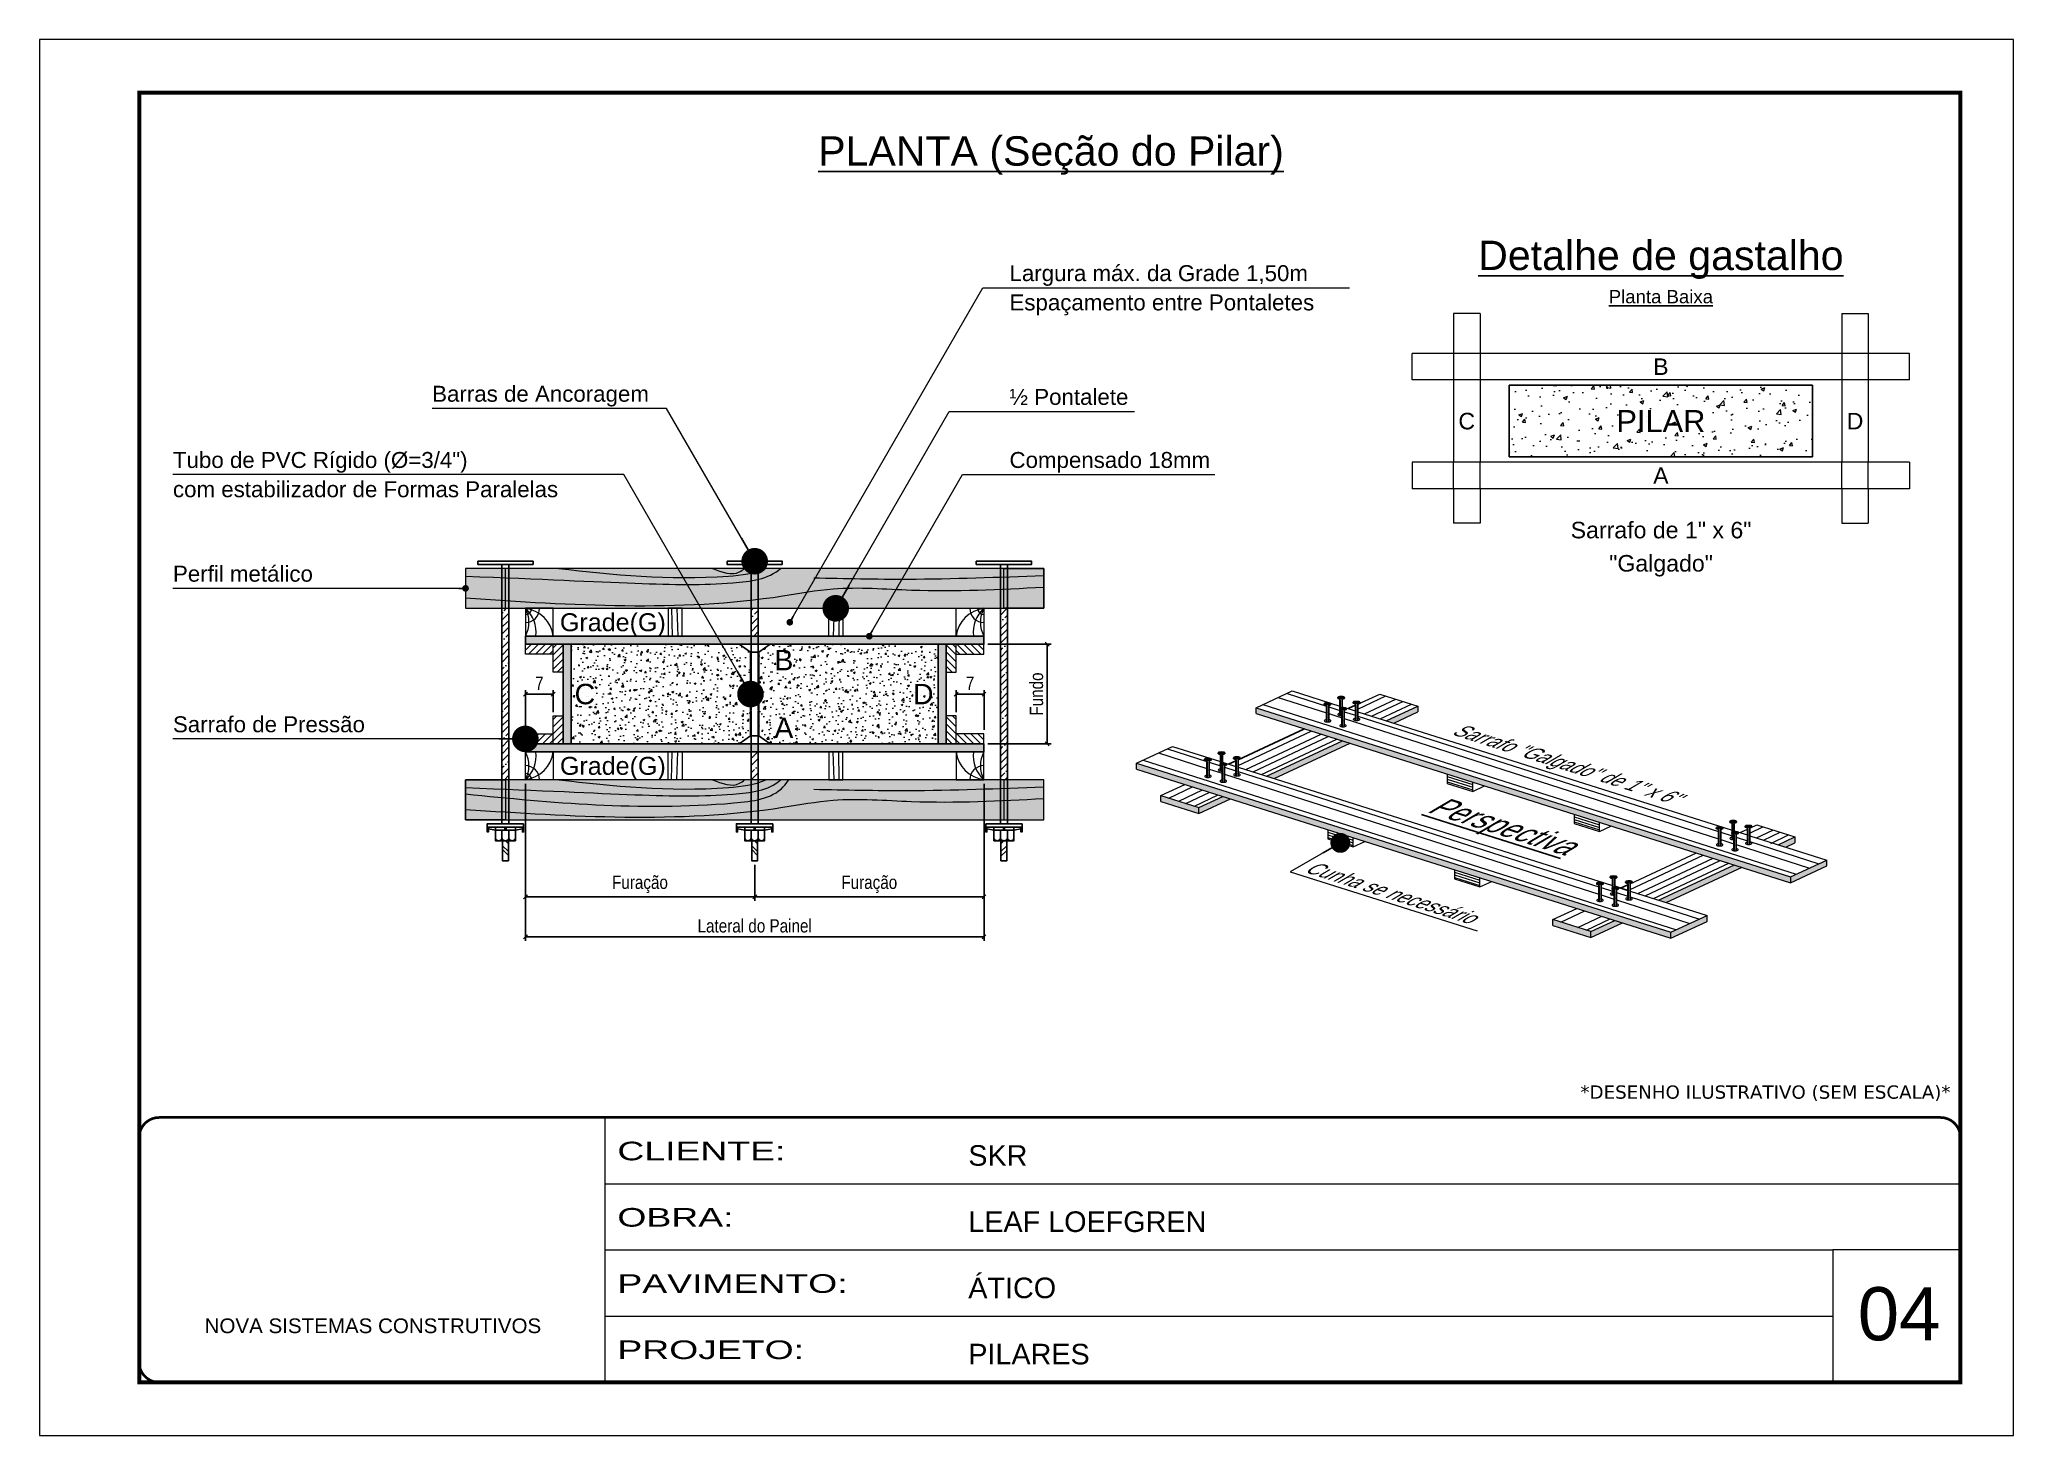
# Model space of a CAD drawing. Extents: x 14400 to 27878, y -21631 to 6985.
# Drawn here: x 19182 to 20667, y 5935 to 6985 of the extents above; entities that cross this region are included whole.
import ezdxf
from ezdxf.enums import TextEntityAlignment as Align

# ---------------------------------------------------------------- set-up
doc = ezdxf.new("R2010")
doc.units = 0
for name, pattern in [('CONTINUO', [0]), ('DASHED', [0.75, 0.5, -0.25]), ('HIDDEN', [0.375, 0.25, -0.125])]:
    doc.linetypes.add(name, pattern=pattern)
doc.layers.add('BARRA ANCORAGEM', color=251, linetype='Continuous')
doc.layers.add('COTA', color=241, linetype='Continuous')
for name, color, linetype, lineweight in [('CARIMBO', 255, 'Continuous', 9), ('CONCRETO', 251, 'Continuous', 25), ('Demarcação 1', 251, 'Continuous', 9), ('Folhas', 255, 'Continuous', 9), ('Hachura', 251, 'Continuous', 9), ('Madeira', 126, 'Continuous', 18), ('Perfil Metálico', 224, 'Continuous', 18), ('SARRAFO DE PRESSAO', 251, 'DASHED', 9)]:
    doc.layers.add(name, color=color, linetype=linetype, lineweight=lineweight)
doc.layers.add('Demarcação 2', color=7, linetype='Continuous', lineweight=9, true_color=0xe0e0e0)
doc.styles.add('ARIAL', font='arial.ttf')
doc.styles.add('COTA TECNICA-50', font='techl___.ttf', dxfattribs={"height": 10})
doc.styles.add('SANSSERIF', font='sas_____.pfb')
doc.styles.get("Standard").update_dxf_attribs({"font": 'arial.ttf'})
doc.styles.add('stylellllll', font='verdana.ttf', dxfattribs={"height": 2})
doc.styles.add('Tecnologia', font='')
doc.styles.get('Tecnologia').set_extended_font_data('Forgotten Futurist')
doc.dimstyles.new('3x', dxfattribs={"dimtxt": 10, "dimasz": 5, "dimexe": 7, "dimexo": 5, "dimgap": 4, "dimtad": 1, "dimdec": 4, "dimlfac": 0.333333, "dimdsep": 46, "dimtxsty": 'Standard', "dimblk": 'DOT', "dimcen": 0.09, "dimclrd": 1, "dimclre": 1, "dimclrt": 2, "dimadec": 0, "dimazin": 2, "dimtfac": 1, "dimtdec": 4, "dimtmove": 0, "dimatfit": 3, "dimldrblk": 'DOT', "dimfxl": 1, "dimtolj": 1, "dimtzin": 0, "dimlwd": 9, "dimlwe": 9, "dimarcsym": 0})
doc.dimstyles.new('COTA PAINEL-50', dxfattribs={"dimtxt": 10, "dimasz": 3, "dimexe": 3, "dimexo": 3, "dimgap": 3, "dimtad": 1, "dimdec": 1, "dimzin": 12, "dimdsep": 46, "dimtxsty": 'COTA TECNICA-50', "dimblk1": 'OBLIQUE', "dimblk2": 'OBLIQUE', "dimsah": 1, "dimcen": 0.9, "dimclrd": 4, "dimclre": 4, "dimclrt": 240, "dimadec": 1, "dimazin": 3, "dimtfac": 1, "dimtdec": 1, "dimtmove": 0, "dimatfit": 3, "dimfxl": 1, "dimtolj": 1, "dimtzin": 12, "dimarcsym": 0})
pattern_1 = [(45, (12002.154, 13986.281), (-5.303301, 5.303301), []), (45, (12007.457, 13986.281), (-5.303301, 5.303301), [9.375, -1.875, 0, -1.875])]

msp = doc.modelspace()

# ---------------------------------------------------------------- texts
at = {"color": 0, "linetype": 'Continuous', "ltscale": 5, "style": 'ARIAL'}
for s, height, p in [('%%UPLANTA (Seção do Pilar)', 22.1184, (19942.92, 6889.82)), ('%%UDetalhe de gastalho', 22.1184, (20401.683, 6811.297)), ('%%UPlanta Baixa', 10, (20401.683, 6786.297))]:
    msp.add_text(s, height=height, dxfattribs=at).set_placement(p, align=Align.CENTER)
for s, p in [('Largura máx. da Grade 1,50m', (19911.662, 6802.98)), ('Barras de Ancoragem', (19477.376, 6712.252)), ('½ Pontalete', (19911.662, 6709.914)), ('Tubo de PVC Rígido (Ø=3/4")', (19282.384, 6662.461)), ('Compensado 18mm', (19911.662, 6662.461)), ('Perfil metálico', (19282.384, 6576.911)), ('Sarrafo de Pressão ', (19282.384, 6463.661))]:
    msp.add_text(s, height=12, dxfattribs=at).set_placement(p)
for s, p in [('Espaçamento entre Pontaletes', (19911.662, 6792.98)), ('com estabilizador de Formas Paralelas', (19282.384, 6652.461))]:
    msp.add_text(s, height=12, dxfattribs=at).set_placement(p, align=Align.TOP_LEFT)
for s, height, p in [('B', 12.442, (20401.683, 6738.656)), ('C', 12.442, (20255.635, 6697.699)), ('PILAR', 16.5888, (20401.683, 6697.699)), ('D', 12.442, (20547.731, 6697.699)), ('A', 12.442, (20401.683, 6656.742)), ('Sarrafo de 1" x 6"', 12.4416, (20401.823, 6615.751)), ('"Galgado"', 12.4416, (20401.823, 6590.751))]:
    msp.add_text(s, height=height, dxfattribs=at).set_placement(p, align=Align.MIDDLE_CENTER)
at = {"color": 0, "linetype": 'Continuous'}
for s, height, style, p in [('Grade(G)', 13.5, 'SANSSERIF', (19573.483, 6546.411)), ('C', 15.36, 'ARIAL', (19584.502, 6492.411)), ('D', 15.36, 'ARIAL', (19838.99, 6492.411)), ('Grade(G)', 13.5, 'SANSSERIF', (19573.483, 6438.411))]:
    msp.add_text(s, height=height, dxfattribs=dict(at, style=style)).set_placement(p, align=Align.MIDDLE_LEFT)
at = {"color": 0, "linetype": 'Continuous', "style": 'ARIAL'}
for s, p in [('B', (19741.944, 6517.911)), ('A', (19741.944, 6466.911))]:
    msp.add_text(s, height=15.36, dxfattribs=at).set_placement(p, align=Align.MIDDLE_CENTER)
at = {"style": 'ARIAL', "oblique": 42}
for s, height, p in [('Sarrafo "Galgado" de 1" x 6\'\'', 9.97768, (20327.505, 6435.729)), ('%%UPerspectiva', 15, (20277.373, 6387.303))]:
    msp.add_text(s, height=height, rotation=342.451586, dxfattribs=at).set_placement(p, align=Align.CENTER)
msp.add_text('Cunha se necessário', height=9.97768, rotation=342.451586, dxfattribs=at).set_placement((20132.878, 6358.722))
at = {"style": 'stylellllll'}
msp.add_text('*DESENHO ILUSTRATIVO (SEM ESCALA)*', height=10, dxfattribs=at).set_placement((20619.55, 6188.057), align=Align.RIGHT)
at = {"layer": 'CARIMBO', "style": 'ARIAL'}
msp.add_text('04', height=40, dxfattribs=at).set_placement((20549.828, 6006.296))

# ---------------------------------------------------------------- blocks, each defined once
blk = doc.blocks.new('_Oblique')
at = {"color": 0, "linetype": 'ByBlock', "lineweight": -2}
blk.add_line((-0.5, -0.5), (0.5, 0.5), dxfattribs=at)
blk = doc.blocks.new('*D10')
at = {"layer": 'COTA', "color": 4, "lineweight": -2, "transparency": 16777216}
for p, q in [((19895.5, 6529.9), (19943.1, 6529.9)), ((19940.1, 6529.9), (19940.1, 6454.9)), ((19895.5, 6454.9), (19943.1, 6454.9))]:
    blk.add_line(p, q, dxfattribs=at)
at = {"layer": 'Defpoints', "color": 0, "transparency": 16777216}
for p in [(19892.5, 6529.9), (19892.5, 6454.9), (19940.1, 6454.9)]:
    blk.add_point(p, dxfattribs=at)
at = {"layer": 'COTA', "color": 4, "lineweight": -2, "transparency": 16777216, "xscale": 3, "yscale": 3, "zscale": 3}
for p, rotation in [((19940.1, 6529.9), 90), ((19940.1, 6454.9), 270)]:
    blk.add_blockref('_Oblique', p, dxfattribs=dict(at, rotation=rotation))
at = {"layer": 'COTA', "color": 240, "transparency": 16777216, "insert": (19932, 6492.4), "char_height": 10, "attachment_point": 5, "rotation": 90, "style": 'COTA TECNICA-50'}
blk.add_mtext('\\A1;Fundo', dxfattribs=at)
blk = doc.blocks.new('*D11')
at = {"layer": 'COTA', "color": 4, "lineweight": -2, "transparency": 16777216}
for p, q in [((19547.5, 6424.9), (19547.5, 6336.9)), ((19720, 6364), (19720, 6336.9)), ((19547.5, 6339.9), (19720, 6339.9))]:
    blk.add_line(p, q, dxfattribs=at)
at = {"layer": 'Defpoints', "color": 0, "transparency": 16777216}
for p in [(19547.5, 6427.9), (19720, 6367), (19720, 6339.9)]:
    blk.add_point(p, dxfattribs=at)
at = {"layer": 'COTA', "color": 4, "lineweight": -2, "transparency": 16777216, "xscale": 3, "yscale": 3, "zscale": 3, "rotation": 180}
blk.add_blockref('_Oblique', (19547.5, 6339.9), dxfattribs=at)
at = {"layer": 'COTA', "color": 4, "lineweight": -2, "transparency": 16777216, "xscale": 3, "yscale": 3, "zscale": 3}
blk.add_blockref('_Oblique', (19720, 6339.9), dxfattribs=at)
at = {"layer": 'COTA', "color": 240, "transparency": 16777216, "insert": (19633.7, 6349.3), "char_height": 10, "attachment_point": 5, "style": 'COTA TECNICA-50'}
blk.add_mtext('\\A1;Furação', dxfattribs=at)
blk = doc.blocks.new('*D12')
at = {"layer": 'COTA', "color": 4, "lineweight": -2, "transparency": 16777216}
for p, q in [((19892.5, 6424.9), (19892.5, 6336.9)), ((19720, 6364), (19720, 6336.9)), ((19720, 6339.9), (19892.5, 6339.9))]:
    blk.add_line(p, q, dxfattribs=at)
at = {"layer": 'Defpoints', "color": 0, "transparency": 16777216}
for p in [(19892.5, 6427.9), (19720, 6367), (19892.5, 6339.9)]:
    blk.add_point(p, dxfattribs=at)
at = {"layer": 'COTA', "color": 4, "lineweight": -2, "transparency": 16777216, "xscale": 3, "yscale": 3, "zscale": 3, "rotation": 180}
blk.add_blockref('_Oblique', (19720, 6339.9), dxfattribs=at)
at = {"layer": 'COTA', "color": 4, "lineweight": -2, "transparency": 16777216, "xscale": 3, "yscale": 3, "zscale": 3}
blk.add_blockref('_Oblique', (19892.5, 6339.9), dxfattribs=at)
at = {"layer": 'COTA', "color": 240, "transparency": 16777216, "insert": (19806.2, 6349.3), "char_height": 10, "attachment_point": 5, "style": 'COTA TECNICA-50'}
blk.add_mtext('\\A1;Furação', dxfattribs=at)
blk = doc.blocks.new('*D13')
at = {"layer": 'COTA', "color": 4, "lineweight": -2, "transparency": 16777216}
for p, q in [((19547.5, 6424.9), (19547.5, 6306.9)), ((19892.5, 6424.9), (19892.5, 6306.9)), ((19547.5, 6309.9), (19892.5, 6309.9))]:
    blk.add_line(p, q, dxfattribs=at)
at = {"layer": 'Defpoints', "color": 0, "transparency": 16777216}
for p in [(19547.5, 6427.9), (19892.5, 6427.9), (19892.5, 6309.9)]:
    blk.add_point(p, dxfattribs=at)
at = {"layer": 'COTA', "color": 4, "lineweight": -2, "transparency": 16777216, "xscale": 3, "yscale": 3, "zscale": 3, "rotation": 180}
blk.add_blockref('_Oblique', (19547.5, 6309.9), dxfattribs=at)
at = {"layer": 'COTA', "color": 4, "lineweight": -2, "transparency": 16777216, "xscale": 3, "yscale": 3, "zscale": 3}
blk.add_blockref('_Oblique', (19892.5, 6309.9), dxfattribs=at)
at = {"layer": 'COTA', "color": 240, "transparency": 16777216, "insert": (19720, 6318), "char_height": 10, "attachment_point": 5, "style": 'COTA TECNICA-50'}
blk.add_mtext('\\A1;Lateral do Painel', dxfattribs=at)
blk = doc.blocks.new('*D14')
at = {"layer": 'COTA', "color": 4, "lineweight": -2, "transparency": 16777216}
for p, q in [((19547.5, 6465.4), (19547.5, 6495.4)), ((19547.5, 6492.4), (19568.5, 6492.4)), ((19568.5, 6478.9), (19568.5, 6495.4))]:
    blk.add_line(p, q, dxfattribs=at)
at = {"layer": 'Defpoints', "color": 0, "transparency": 16777216}
for p in [(19568.5, 6492.4), (19568.5, 6475.9), (19547.5, 6462.4)]:
    blk.add_point(p, dxfattribs=at)
at = {"layer": 'COTA', "color": 4, "lineweight": -2, "transparency": 16777216, "xscale": 3, "yscale": 3, "zscale": 3, "rotation": 180}
blk.add_blockref('_Oblique', (19547.5, 6492.4), dxfattribs=at)
at = {"layer": 'COTA', "color": 4, "lineweight": -2, "transparency": 16777216, "xscale": 3, "yscale": 3, "zscale": 3}
blk.add_blockref('_Oblique', (19568.5, 6492.4), dxfattribs=at)
at = {"layer": 'COTA', "color": 240, "transparency": 16777216, "insert": (19558, 6500.5), "char_height": 10, "attachment_point": 5, "style": 'COTA TECNICA-50'}
blk.add_mtext('\\A1;7', dxfattribs=at)
blk = doc.blocks.new('*D15')
at = {"layer": 'COTA', "color": 4, "lineweight": -2, "transparency": 16777216}
for p, q in [((19871.5, 6478.9), (19871.5, 6495.4)), ((19892.5, 6492.4), (19871.5, 6492.4)), ((19892.5, 6465.4), (19892.5, 6495.4))]:
    blk.add_line(p, q, dxfattribs=at)
at = {"layer": 'Defpoints', "color": 0, "transparency": 16777216}
for p in [(19871.5, 6492.4), (19871.5, 6475.9), (19892.5, 6462.4)]:
    blk.add_point(p, dxfattribs=at)
at = {"layer": 'COTA', "color": 4, "lineweight": -2, "transparency": 16777216, "xscale": 3, "yscale": 3, "zscale": 3, "rotation": 180}
blk.add_blockref('_Oblique', (19871.5, 6492.4), dxfattribs=at)
at = {"layer": 'COTA', "color": 4, "lineweight": -2, "transparency": 16777216, "xscale": 3, "yscale": 3, "zscale": 3}
blk.add_blockref('_Oblique', (19892.5, 6492.4), dxfattribs=at)
at = {"layer": 'COTA', "color": 240, "transparency": 16777216, "insert": (19882, 6500.5), "char_height": 10, "attachment_point": 5, "style": 'COTA TECNICA-50'}
blk.add_mtext('\\A1;7', dxfattribs=at)
blk = doc.blocks.new('_Dot')
at = {"color": 0, "linetype": 'ByBlock', "lineweight": -2}
blk.add_line((-0.5, 0), (-1, 0), dxfattribs=at)
at = {"color": 0, "linetype": 'ByBlock', "const_width": 0.5}
blk.add_lwpolyline([(-0.25, 0, 1), (0.25, 0, 1)], format="xyb", close=True, dxfattribs=at)
blk = doc.blocks.new('9999999999')
at = {"color": 30, "linetype": 'CONTINUO'}
for p, q in [((98564.6, 34230.2), (98564.6, 34429.4)), ((98564.6, 34379.6), (99584, 34379.6)), ((98564.6, 34329.8), (99488, 34329.8)), ((99584, 34329.8), (99488, 34329.8)), ((99488, 34329.8), (99488, 34230.2)), ((98564.6, 34280), (99488, 34280))]:
    blk.add_line(p, q, dxfattribs=at)
at = {"color": 30, "linetype": 'CONTINUO', "const_width": 2}
blk.add_lwpolyline([(99584, 34230.2), (99584, 34414.4, 0.414214), (99569, 34429.4), (98229, 34429.4, 0.414214), (98214, 34414.4), (98214, 34245.2, 0.414214), (98229, 34230.2), (99584, 34230.2)], format="xyb", dxfattribs=at)
at = {"layer": 'Folhas'}
blk.add_lwpolyline([(98139, 34190.2), (99624, 34190.2), (99624, 35240.2), (98139, 35240.2)], close=True, dxfattribs=at)
at = {"layer": 'Folhas', "color": 30, "const_width": 3}
blk.add_lwpolyline([(98214, 34230.2), (99584, 34230.2), (99584, 35200.2), (98214, 35200.2)], close=True, dxfattribs=at)
at = {"color": 7, "linetype": 'Continuous', "ltscale": 5, "style": 'ARIAL'}
for s, height, p in [('SKR', 15.48, (98837.7, 34393.1)), ('LEAF LOEFGREN', 15.483, (98837.7, 34343.3)), ('ÁTICO', 15.48, (98837.7, 34293.5)), ('NOVA SISTEMAS CONSTRUTIVOS', 11.059, (98263.2, 34267.2)), ('PILARES', 15.48, (98837.7, 34243.7))]:
    blk.add_text(s, height=height, dxfattribs=at).set_placement(p)
at = {"layer": 'Folhas', "color": 7, "style": 'Tecnologia', "width": 1.5}
for s, p in [('CLIENTE:', (98573.7, 34397.2)), ('OBRA:', (98573.7, 34347.3)), ('PAVIMENTO:', (98573.7, 34297.5)), ('PROJETO:', (98573.7, 34247.7))]:
    blk.add_text(s, height=14, dxfattribs=at).set_placement(p)

# ---------------------------------------------------------------- dimensions: what is measured, and where the dimension line sits
at = {"layer": 'COTA'}
dim = msp.add_linear_dim(base=(19940.147, 6454.911), p1=(19892.483, 6529.911), p2=(19892.483, 6454.911), angle=90, text='Fundo', dimstyle='COTA PAINEL-50', dxfattribs=at)
dim.commit()
dim.dimension.update_dxf_attribs({"geometry": '*D10', "text_midpoint": (19932.022, 6492.411)})
dim = msp.add_linear_dim(base=(19568.483, 6492.411), p1=(19547.483, 6462.411), p2=(19568.483, 6475.911), text='7', dimstyle='COTA PAINEL-50', dxfattribs=at)
dim.commit()
dim.dimension.update_dxf_attribs({"geometry": '*D14', "text_midpoint": (19557.983, 6492.411), "dimtype": 160})
dim = msp.add_linear_dim(base=(19871.483, 6492.411), p1=(19892.483, 6462.411), p2=(19871.483, 6475.911), angle=180, text='7', dimstyle='COTA PAINEL-50', dxfattribs=at)
dim.commit()
dim.dimension.update_dxf_attribs({"geometry": '*D15', "text_midpoint": (19881.983, 6492.411), "dimtype": 160})
for base, p1, p2, text, picture, middle in [((19719.983, 6339.948), (19547.483, 6427.911), (19719.983, 6367.022), 'Furação', '*D11', (19633.733, 6349.345)), ((19892.483, 6309.948), (19547.483, 6427.911), (19892.483, 6427.911), 'Lateral do Painel', '*D13', (19719.983, 6318.007)), ((19892.483, 6339.948), (19719.983, 6367.022), (19892.483, 6427.911), 'Furação', '*D12', (19806.233, 6349.345))]:
    dim = msp.add_linear_dim(base=base, p1=p1, p2=p2, text=text, dimstyle='COTA PAINEL-50', dxfattribs=at)
    dim.commit()
    dim.dimension.update_dxf_attribs({"geometry": picture, "text_midpoint": middle})

# ---------------------------------------------------------------- hatches: boundary and pattern name
at = {"layer": 'Demarcação 1'}
for points in [[(19547.483, 6535.911), (19892.483, 6535.911), (19892.483, 6529.911), (19547.483, 6529.911)], [(19575.983, 6529.911), (19581.983, 6529.911), (19581.983, 6454.911), (19575.983, 6454.911)], [(19857.983, 6529.911), (19863.983, 6529.911), (19863.983, 6454.911), (19857.983, 6454.911)], [(19892.483, 6454.911), (19547.483, 6454.911), (19547.483, 6448.911), (19892.483, 6448.911)]]:
    msp.add_hatch(color=256, dxfattribs=at).paths.add_polyline_path(points)
at = {"layer": 'Demarcação 2'}
for points in [[(19937.483, 6586.911), (19502.483, 6586.911), (19502.483, 6556.911), (19937.483, 6556.911)], [(19937.483, 6427.911), (19502.483, 6427.911), (19502.483, 6397.911), (19937.483, 6397.911)]]:
    msp.add_hatch(color=256, dxfattribs=at).paths.add_polyline_path(points)
h = msp.add_hatch(color=256, dxfattribs=at)
h.paths.add_polyline_path([(20025.429, 6416.072), (20025.429, 6411.672), (20054.033, 6402.627), (20054.033, 6407.027)])
h.paths.add_polyline_path([(20077.823, 6413.651), (20072.18, 6415.436), (20054.033, 6407.027), (20054.033, 6402.627)])
h.paths.add_polyline_path([(20167.83, 6455.358), (20162.186, 6457.142), (20105.043, 6430.664), (20110.687, 6428.879)])
h.paths.add_polyline_path([(20218.84, 6483.395), (20195.05, 6472.371), (20200.694, 6470.586), (20218.84, 6478.995)])
h = msp.add_hatch(color=256, dxfattribs=at)
h.paths.add_polyline_path([(20097.197, 6482.094), (20097.197, 6477.694), (20499.304, 6350.536), (20499.304, 6354.936)])
h.paths.add_polyline_path([(20526.524, 6363.149), (20526.524, 6367.549), (20499.304, 6354.936), (20499.304, 6350.536)])
h = msp.add_hatch(color=256, dxfattribs=at)
h.paths.add_polyline_path([(20007.19, 6440.387), (20007.19, 6435.987), (20409.298, 6308.829), (20409.298, 6313.229)])
h.paths.add_polyline_path([(20436.517, 6321.442), (20436.517, 6325.842), (20409.298, 6313.229), (20409.298, 6308.829)])
h = msp.add_hatch(color=256, dxfattribs=at)
h.paths.add_polyline_path([(20462.752, 6362.095), (20457.108, 6363.88), (20399.966, 6337.401), (20405.609, 6335.616)])
h.paths.add_polyline_path([(20502.475, 6384.901), (20489.972, 6379.108), (20495.616, 6377.323), (20502.475, 6380.501)])
h.paths.add_polyline_path([(20372.746, 6320.388), (20367.102, 6322.173), (20348.955, 6313.764), (20348.955, 6309.364)])
h.paths.add_polyline_path([(20320.352, 6322.81), (20320.352, 6318.41), (20348.955, 6309.364), (20348.955, 6313.764)])
at = {"layer": 'Hachura'}
h = msp.add_hatch(dxfattribs=at)
h.set_pattern_fill('AR-CONC', color=256, scale=4, style=0)
h.set_pattern_definition([(50, (20571.887, 11024.35), (28.69041, -2.51009), [3, -33]), (355, (20571.887, 11024.35), (-5.55005, 30.08769), [2.4, -26.4]), (100.4514, (20574.278, 11024.14), (23.14038, 27.57758), [2.5496, -28.04568]), (46.1842, (20571.887, 11032.35), (42.68964, -6.62076), [4.5, -49.5]), (96.6356, (20575.445, 11031.8), (37.3865, 38.9647), [3.8244, -42.0685]), (351.1842, (20571.887, 11032.35), (37.3865, 38.96474), [3.6, -39.6]), (21, (20575.887, 11030.35), (23.87628, -16.10476), [3, -33]), (326, (20575.887, 11030.35), (9.73261, 29.006), [2.4, -26.4]), (71.4514, (20577.877, 11029.008), (33.6089, 12.90122), [2.5496, -28.04568]), (37.5, (20571.887, 11024.35), (0.486394, 13.315754), [0, -26.08, 0, -26.8, 0, -26.5]), (7.5, (20571.887, 11024.35), (10.52278, 15.77647), [0, -15.28, 0, -25.48, 0, -10.1]), (327.5, (20562.967, 11024.35), (21.352897, -0.902195), [0, -10, 0, -31.2, 0, -41.4]), (317.5, (20558.967, 11024.35), (23.32745, 4.0042), [0, -13, 0, -20.72, 0, -29.4])])
h.paths.add_polyline_path([(20287.635, 6724.656), (20287.635, 6670.742), (20515.731, 6670.742), (20515.731, 6724.656)])
h.paths.add_polyline_path([(20364.047, 6685.257), (20439.319, 6685.257), (20439.319, 6710.14), (20364.047, 6710.14)], flags=24)
h = msp.add_hatch(dxfattribs=at)
h.set_pattern_fill('ANSI35', color=256, scale=30, style=0)
h.set_pattern_definition(pattern_1)
h.paths.add_polyline_path([(19529.819, 6427.911), (19535.147, 6427.911), (19535.147, 6556.911), (19529.819, 6556.911)])
h = msp.add_hatch(dxfattribs=at)
h.set_pattern_fill('ANSI35', color=256, scale=30, style=0)
h.set_pattern_definition(pattern_1)
h.paths.add_polyline_path([(19717.319, 6535.911), (19722.647, 6535.911), (19722.647, 6556.911), (19717.319, 6556.911)])
h = msp.add_hatch(dxfattribs=at)
h.set_pattern_fill('ANSI35', color=256, scale=30, style=0)
h.set_pattern_definition(pattern_1)
h.paths.add_polyline_path([(19904.819, 6427.911), (19910.147, 6427.911), (19910.147, 6556.911), (19904.819, 6556.911)])
h = msp.add_hatch(dxfattribs=at)
h.set_pattern_fill('ANSI31', color=256, scale=30, style=0)
h.set_pattern_definition([(45, (15883.0732, 5263.366), (-2.6516504, 2.6516504), [])])
h.paths.add_polyline_path([(19568.483, 6529.911), (19547.483, 6529.911), (19547.483, 6522.411), (19568.483, 6522.411)])
h = msp.add_hatch(dxfattribs=at)
h.set_pattern_fill('ANSI31', color=256, scale=30, style=0)
h.set_pattern_definition([(45, (22683.5787, 11259.7513), (-2.6516504, 2.6516504), [])])
h.paths.add_polyline_path([(19575.983, 6508.911), (19575.983, 6529.911), (19568.483, 6529.911), (19568.483, 6508.911)])
h = msp.add_hatch(dxfattribs=at)
h.set_pattern_fill('AR-CONC', color=256, scale=2, style=0)
h.set_pattern_definition([(50, (15883.073, 5282.866), (14.345204, -1.255043), [1.5, -16.5]), (355, (15883.073, 5282.866), (-2.775027, 15.043843), [1.2, -13.2]), (100.4514, (15884.269, 5282.762), (11.570188, 13.78879), [1.274804, -14.02284]), (46.1842, (15883.073, 5286.866), (21.34482, -3.31038), [2.25, -24.75]), (96.6356, (15884.852, 5286.59), (18.69325, 19.48236), [1.91221, -21.03426]), (351.1842, (15883.073, 5286.866), (18.69324, 19.48237), [1.8, -19.8]), (21, (15885.073, 5285.866), (11.93814, -8.052378), [1.5, -16.5]), (326, (15885.073, 5285.866), (4.866307, 14.503), [1.2, -13.2]), (71.4514, (15886.068, 5285.195), (16.804453, 6.45061), [1.274804, -14.02284]), (37.5, (15883.073, 5282.866), (0.243197, 6.657877), [0, -13.04, 0, -13.4, 0, -13.25]), (7.5, (15883.073, 5282.866), (5.261391, 7.888234), [0, -7.64, 0, -12.74, 0, -5.05]), (327.5, (15878.613, 5282.866), (10.676449, -0.4510974), [0, -5, 0, -15.6, 0, -20.7]), (317.5, (15876.613, 5282.866), (11.663723, 2.0021), [0, -6.5, 0, -10.36, 0, -14.7])])
h.paths.add_polyline_path([(19716.858, 6523.911), (19708.319, 6529.911), (19581.983, 6529.911), (19581.983, 6454.911), (19708.319, 6454.911), (19716.858, 6460.911)])
h.paths.add_polyline_path([(19857.983, 6454.911), (19857.983, 6529.911), (19731.647, 6529.911), (19723.108, 6523.911), (19723.108, 6460.911), (19731.647, 6454.911)])
h.paths.add_polyline_path([(19580.531, 6480.498), (19603.969, 6480.498), (19603.969, 6504.324), (19580.531, 6504.324)], flags=9)
h.paths.add_polyline_path([(19730.917, 6455.391), (19752.972, 6455.391), (19752.972, 6478.431), (19730.917, 6478.431)], flags=25)
h.paths.add_polyline_path([(19730.948, 6506.391), (19752.941, 6506.391), (19752.941, 6529.431), (19730.948, 6529.431)], flags=24)
h.paths.add_polyline_path([(19835.15, 6480.891), (19858.326, 6480.891), (19858.326, 6503.931), (19835.15, 6503.931)], flags=9)
h = msp.add_hatch(dxfattribs=at)
h.set_pattern_fill('ANSI31', color=256, scale=30, style=0)
h.set_pattern_definition([(135, (16756.3872, 11259.7513), (2.6516504, 2.6516504), [])])
h.paths.add_polyline_path([(19863.983, 6508.911), (19863.983, 6529.911), (19871.483, 6529.911), (19871.483, 6508.911)])
h = msp.add_hatch(dxfattribs=at)
h.set_pattern_fill('ANSI31', color=256, scale=30, style=0)
h.set_pattern_definition([(135, (23556.8927, 5263.366), (2.6516504, 2.6516504), [])])
h.paths.add_polyline_path([(19871.483, 6529.911), (19892.483, 6529.911), (19892.483, 6522.411), (19871.483, 6522.411)])
h = msp.add_hatch(dxfattribs=at)
h.set_pattern_fill('ANSI31', color=256, scale=30, style=0)
h.set_pattern_definition([(45, (22683.5787, 11205.7513), (-2.6516504, 2.6516504), [])])
h.paths.add_polyline_path([(19575.983, 6454.911), (19575.983, 6475.911), (19568.483, 6475.911), (19568.483, 6454.911)])
h = msp.add_hatch(dxfattribs=at)
h.set_pattern_fill('ANSI31', color=256, scale=30, style=0)
h.set_pattern_definition([(135, (16756.3872, 11205.7513), (2.6516504, 2.6516504), [])])
h.paths.add_polyline_path([(19863.983, 6454.911), (19863.983, 6475.911), (19871.483, 6475.911), (19871.483, 6454.911)])
h = msp.add_hatch(dxfattribs=at)
h.set_pattern_fill('ANSI31', color=256, scale=30, style=0)
h.set_pattern_definition([(45, (15883.0732, 5195.866), (-2.6516504, 2.6516504), [])])
h.paths.add_polyline_path([(19568.483, 6462.411), (19547.483, 6462.411), (19547.483, 6454.911), (19568.483, 6454.911)])
h = msp.add_hatch(dxfattribs=at)
h.set_pattern_fill('ANSI31', color=256, scale=30, style=0)
h.set_pattern_definition([(135, (23556.8927, 5195.866), (2.6516504, 2.6516504), [])])
h.paths.add_polyline_path([(19871.483, 6462.411), (19892.483, 6462.411), (19892.483, 6454.911), (19871.483, 6454.911)])
h = msp.add_hatch(dxfattribs=at)
h.set_pattern_fill('ANSI35', color=256, scale=30, style=0)
h.set_pattern_definition(pattern_1)
h.paths.add_polyline_path([(19722.647, 6448.911), (19717.319, 6448.911), (19717.319, 6427.911), (19722.647, 6427.911)])
h = msp.add_hatch(dxfattribs=at)
h.set_pattern_fill('ANSI31', color=256, scale=15, angle=117.5, style=0)
h.set_pattern_definition([(162.5, (13595.8435, 13379.527), (-0.56382337, -1.7882193), [])])
h.paths.add_polyline_path([(20260.112, 6426.176), (20241.043, 6432.206), (20241.043, 6425.206), (20260.112, 6419.176)])
h = msp.add_hatch(dxfattribs=at)
h.set_pattern_fill('ANSI31', color=256, scale=15, angle=117.5, style=0)
h.set_pattern_definition([(162.5, (13691.1897, 13349.3759), (-0.56382337, -1.7882193), [])])
h.paths.add_polyline_path([(20355.458, 6396.024), (20336.389, 6402.055), (20336.389, 6395.055), (20355.458, 6389.024)])
h = msp.add_hatch(dxfattribs=at)
h.set_pattern_fill('ANSI31', color=256, scale=15, angle=117.5, style=0)
h.set_pattern_definition([(162.5, (13505.837, 13337.8201), (-0.56382337, -1.7882193), [])])
h.paths.add_polyline_path([(20170.105, 6377.469), (20170.105, 6384.469), (20151.036, 6390.499), (20151.036, 6383.499)])
h = msp.add_hatch(dxfattribs=at)
h.set_pattern_fill('ANSI31', color=256, scale=15, angle=117.5, style=0)
h.set_pattern_definition([(162.5, (13601.1832, 13307.669), (-0.56382337, -1.7882193), [])])
h.paths.add_polyline_path([(20265.452, 6354.318), (20246.382, 6360.348), (20246.382, 6353.348), (20265.452, 6347.318)])

# ---------------------------------------------------------------- linework, layer by layer
for p, q in [((20158.693, 6489.857), (20158.693, 6489.285)), ((20158.726, 6489.857), (20161.311, 6489.165)), ((20158.934, 6490.137), (20162.285, 6489.239)), ((20159.456, 6490.352), (20163.011, 6489.399)), ((20160.342, 6490.51), (20163.518, 6489.659)), ((20163.62, 6489.285), (20163.62, 6489.857)), ((20148.481, 6485.125), (20148.481, 6484.553)), ((20148.514, 6485.125), (20151.099, 6484.433)), ((20148.598, 6484.436), (20150.089, 6483.893)), ((20148.722, 6485.405), (20152.073, 6484.507)), ((20149.244, 6485.62), (20152.799, 6484.667)), ((20150.089, 6483.893), (20150.089, 6471.46)), ((20150.131, 6485.778), (20153.306, 6484.927)), ((20150.335, 6471.432), (20150.335, 6483.344)), ((20153.291, 6484.436), (20151.801, 6483.893)), ((20151.801, 6471.455), (20151.801, 6483.893)), ((20153.408, 6484.553), (20153.408, 6485.125)), ((20158.81, 6489.168), (20160.3, 6488.625)), ((20160.066, 6481.462), (20160.066, 6480.889)), ((20160.098, 6481.462), (20162.684, 6480.769)), ((20160.183, 6480.772), (20161.673, 6480.23)), ((20160.3, 6488.625), (20160.3, 6481.738)), ((20160.3, 6480.73), (20160.3, 6476.191)), ((20160.307, 6481.742), (20163.658, 6480.844)), ((20160.546, 6481.862), (20160.546, 6488.076)), ((20160.546, 6476.164), (20160.546, 6480.64)), ((20160.829, 6481.957), (20164.384, 6481.004)), ((20161.673, 6480.23), (20161.673, 6467.796)), ((20161.715, 6482.115), (20164.891, 6481.264)), ((20161.919, 6467.768), (20161.919, 6479.681)), ((20163.502, 6489.168), (20162.012, 6488.625)), ((20162.012, 6482.139), (20162.012, 6488.625)), ((20164.875, 6480.772), (20163.385, 6480.23)), ((20163.385, 6467.792), (20163.385, 6480.23)), ((20164.993, 6480.889), (20164.993, 6481.462)), ((20166.446, 6481.416), (20171.885, 6483.936)), ((20170.278, 6486.194), (20170.278, 6485.621)), ((20170.31, 6486.194), (20172.896, 6485.501)), ((20170.395, 6485.504), (20171.885, 6484.962)), ((20170.518, 6486.474), (20173.87, 6485.576)), ((20171.041, 6486.688), (20174.596, 6485.736)), ((20171.885, 6484.962), (20171.885, 6472.528)), ((20171.927, 6486.847), (20175.102, 6485.996)), ((20172.131, 6472.5), (20172.131, 6484.412)), ((20173.597, 6484.73), (20175.519, 6485.62)), ((20175.087, 6485.504), (20173.597, 6484.962)), ((20173.597, 6472.524), (20173.597, 6484.962)), ((20175.204, 6485.621), (20175.204, 6486.194)), ((20083.59, 6443.023), (20133.582, 6466.188)), ((20068.687, 6448.15), (20068.687, 6447.578)), ((20068.719, 6448.15), (20071.304, 6447.458)), ((20068.804, 6447.461), (20070.294, 6446.918)), ((20068.927, 6448.43), (20072.279, 6447.532)), ((20069.45, 6448.645), (20073.004, 6447.692)), ((20070.294, 6446.918), (20070.294, 6440.031)), ((20070.336, 6448.803), (20073.511, 6447.952)), ((20070.54, 6440.155), (20070.54, 6446.369)), ((20073.496, 6447.461), (20072.006, 6446.918)), ((20072.006, 6440.432), (20072.006, 6446.918)), ((20073.613, 6447.578), (20073.613, 6448.15)), ((20081.034, 6444.982), (20084.589, 6444.029)), ((20081.921, 6445.14), (20085.096, 6444.289)), ((20058.475, 6443.419), (20058.475, 6442.846)), ((20058.507, 6443.419), (20061.093, 6442.726)), ((20058.592, 6442.729), (20060.082, 6442.186)), ((20058.715, 6443.699), (20062.067, 6442.801)), ((20059.238, 6443.913), (20062.793, 6442.961)), ((20060.082, 6442.186), (20060.082, 6429.753)), ((20060.124, 6444.071), (20063.299, 6443.22)), ((20060.328, 6429.725), (20060.328, 6441.637)), ((20063.284, 6442.729), (20061.794, 6442.186)), ((20061.794, 6429.748), (20061.794, 6442.186)), ((20063.401, 6442.846), (20063.401, 6443.419)), ((20070.059, 6439.755), (20070.059, 6439.183)), ((20070.092, 6439.755), (20072.677, 6439.062)), ((20070.177, 6439.065), (20071.667, 6438.523)), ((20070.294, 6439.023), (20070.294, 6434.485)), ((20070.3, 6440.035), (20073.651, 6439.137)), ((20070.54, 6434.457), (20070.54, 6438.933)), ((20070.822, 6440.25), (20074.377, 6439.297)), ((20071.667, 6438.523), (20071.667, 6426.089)), ((20071.709, 6440.408), (20074.884, 6439.557)), ((20071.913, 6426.061), (20071.913, 6437.974)), ((20074.869, 6439.065), (20073.379, 6438.523)), ((20073.379, 6426.085), (20073.379, 6438.523)), ((20074.986, 6439.183), (20074.986, 6439.755)), ((20076.439, 6439.709), (20081.878, 6442.23)), ((20080.271, 6444.487), (20080.271, 6443.914)), ((20080.304, 6444.487), (20082.889, 6443.794)), ((20080.388, 6443.797), (20081.878, 6443.255)), ((20080.512, 6444.767), (20083.863, 6443.869)), ((20081.878, 6443.255), (20081.878, 6430.821)), ((20082.125, 6430.793), (20082.125, 6442.706)), ((20085.081, 6443.797), (20083.59, 6443.255)), ((20083.59, 6430.817), (20083.59, 6443.255)), ((20085.198, 6443.914), (20085.198, 6444.487)), ((20443.404, 6391.863), (20443.404, 6391.29)), ((20443.436, 6391.863), (20446.022, 6391.17)), ((20443.521, 6391.173), (20445.011, 6390.631)), ((20443.644, 6392.143), (20446.996, 6391.245)), ((20444.167, 6392.357), (20447.721, 6391.405)), ((20445.011, 6390.631), (20445.011, 6378.197)), ((20445.053, 6392.515), (20448.228, 6391.665)), ((20445.257, 6378.169), (20445.257, 6390.081)), ((20448.213, 6391.173), (20446.723, 6390.631)), ((20446.723, 6378.193), (20446.723, 6390.631)), ((20448.33, 6391.29), (20448.33, 6391.863)), ((20453.615, 6396.595), (20453.615, 6396.022)), ((20453.648, 6396.595), (20456.233, 6395.902)), ((20453.733, 6395.905), (20455.223, 6395.362)), ((20453.856, 6396.875), (20457.208, 6395.977)), ((20454.378, 6397.089), (20457.933, 6396.137)), ((20454.988, 6388.199), (20454.988, 6387.627)), ((20455.021, 6388.199), (20457.606, 6387.507)), ((20455.106, 6387.51), (20456.596, 6386.967)), ((20455.223, 6395.362), (20455.223, 6388.475)), ((20455.223, 6387.467), (20455.223, 6382.929)), ((20455.229, 6388.479), (20458.58, 6387.581)), ((20455.265, 6397.247), (20458.44, 6396.396)), ((20455.469, 6388.599), (20455.469, 6394.813)), ((20455.469, 6382.901), (20455.469, 6387.377)), ((20455.751, 6388.694), (20459.306, 6387.741)), ((20456.596, 6386.967), (20456.596, 6374.533)), ((20456.638, 6388.852), (20459.813, 6388.001)), ((20456.842, 6374.506), (20456.842, 6386.418)), ((20458.425, 6395.905), (20456.935, 6395.362)), ((20456.935, 6388.876), (20456.935, 6395.362)), ((20459.798, 6387.51), (20458.308, 6386.967)), ((20458.308, 6374.529), (20458.308, 6386.967)), ((20458.542, 6396.022), (20458.542, 6396.595)), ((20459.915, 6387.627), (20459.915, 6388.199)), ((20465.2, 6392.931), (20465.2, 6392.359)), ((20465.233, 6392.931), (20467.818, 6392.238)), ((20465.317, 6392.241), (20466.807, 6391.699)), ((20465.441, 6393.211), (20468.792, 6392.313)), ((20465.963, 6393.426), (20469.518, 6392.473)), ((20466.807, 6391.699), (20466.807, 6379.265)), ((20466.849, 6393.584), (20470.025, 6392.733)), ((20467.054, 6379.237), (20467.054, 6391.15)), ((20470.01, 6392.241), (20468.519, 6391.699)), ((20468.519, 6379.261), (20468.519, 6391.699)), ((20470.127, 6392.359), (20470.127, 6392.931)), ((20353.397, 6350.156), (20353.397, 6349.583)), ((20353.43, 6350.156), (20356.015, 6349.463)), ((20353.514, 6349.466), (20355.004, 6348.924)), ((20353.638, 6350.436), (20356.989, 6349.538)), ((20354.16, 6350.65), (20357.715, 6349.698)), ((20355.004, 6348.924), (20355.004, 6336.49)), ((20355.047, 6350.809), (20358.222, 6349.958)), ((20355.251, 6336.462), (20355.251, 6348.374)), ((20358.207, 6349.466), (20356.716, 6348.924)), ((20356.716, 6336.486), (20356.716, 6348.924)), ((20358.324, 6349.583), (20358.324, 6350.156)), ((20363.609, 6354.888), (20363.609, 6354.315)), ((20363.641, 6354.888), (20366.227, 6354.195)), ((20363.726, 6354.198), (20365.216, 6353.656)), ((20363.85, 6355.168), (20367.201, 6354.27)), ((20364.372, 6355.382), (20367.927, 6354.43)), ((20364.982, 6346.492), (20364.982, 6345.92)), ((20365.014, 6346.492), (20367.6, 6345.8)), ((20365.099, 6345.803), (20366.589, 6345.26)), ((20365.216, 6353.656), (20365.216, 6346.768)), ((20365.216, 6345.76), (20365.216, 6341.222)), ((20365.222, 6346.772), (20368.574, 6345.874)), ((20365.258, 6355.54), (20368.434, 6354.69)), ((20365.462, 6346.893), (20365.462, 6353.106)), ((20365.462, 6341.194), (20365.462, 6345.67)), ((20365.745, 6346.987), (20369.3, 6346.034)), ((20366.589, 6345.26), (20366.589, 6332.827)), ((20366.631, 6347.145), (20369.807, 6346.294)), ((20366.835, 6332.799), (20366.835, 6344.711)), ((20368.418, 6354.198), (20366.928, 6353.656)), ((20366.928, 6347.17), (20366.928, 6353.656)), ((20366.928, 6347.848), (20376.801, 6344.726)), ((20369.791, 6345.803), (20368.301, 6345.26)), ((20368.301, 6332.822), (20368.301, 6345.26)), ((20368.536, 6354.315), (20368.536, 6354.888)), ((20369.908, 6345.92), (20369.908, 6346.492)), ((20371.362, 6346.446), (20376.801, 6348.967)), ((20375.194, 6351.224), (20375.194, 6350.652)), ((20375.226, 6351.224), (20377.811, 6350.532)), ((20375.311, 6350.535), (20376.801, 6349.992)), ((20375.434, 6351.504), (20378.786, 6350.606)), ((20375.957, 6351.719), (20379.511, 6350.766)), ((20376.801, 6349.992), (20376.801, 6337.558)), ((20376.843, 6351.877), (20380.018, 6351.026)), ((20377.047, 6337.531), (20377.047, 6349.443)), ((20380.003, 6350.535), (20378.513, 6349.992)), ((20378.513, 6337.554), (20378.513, 6349.992)), ((20380.12, 6350.652), (20380.12, 6351.224))]:
    msp.add_line(p, q)
for points in [[(19547.483, 6535.911), (19892.483, 6535.911), (19892.483, 6529.911), (19547.483, 6529.911)], [(19575.983, 6529.911), (19581.983, 6529.911), (19581.983, 6454.911), (19575.983, 6454.911)], [(19857.983, 6529.911), (19863.983, 6529.911), (19863.983, 6454.911), (19857.983, 6454.911)], [(19892.483, 6454.911), (19547.483, 6454.911), (19547.483, 6448.911), (19892.483, 6448.911)]]:
    msp.add_lwpolyline(points, close=True)
at = {"const_width": 0.117}
for points in [[(20151.594, 6479.304, -0.18387976), (20150.351, 6479.304, -0.18387976)], [(20151.594, 6478.367, -0.18387976), (20150.351, 6478.367, -0.18387976)], [(20151.594, 6477.429, -0.18387976), (20150.351, 6477.429, -0.18387976)], [(20151.594, 6476.492, -0.18387976), (20150.351, 6476.492, -0.18387976)], [(20151.594, 6475.554, -0.18387976), (20150.351, 6475.554, -0.18387976)], [(20151.594, 6474.617, -0.18387976), (20150.351, 6474.617, -0.18387976)], [(20161.805, 6484.036, -0.18387976), (20160.563, 6484.036, -0.18387976)], [(20161.805, 6483.099, -0.18387976), (20160.563, 6483.099, -0.18387976)], [(20161.233, 6482.048, -0.09823589), (20160.563, 6482.161)], [(20161.655, 6480.237, -0.16052377), (20160.563, 6480.286)], [(20161.673, 6479.304, -0.16332981), (20160.563, 6479.349)], [(20161.673, 6478.367, -0.16332981), (20160.563, 6478.411)], [(20161.673, 6477.429, -0.16332981), (20160.563, 6477.474)], [(20161.805, 6482.161, -0.02573321), (20161.634, 6482.106, -0.02573321)], [(20163.178, 6475.641, -0.18387976), (20161.936, 6475.641, -0.18387976)], [(20163.178, 6474.703, -0.18387976), (20161.936, 6474.703, -0.18387976)], [(20173.39, 6480.373, -0.18387976), (20172.147, 6480.373, -0.18387976)], [(20173.39, 6479.435, -0.18387976), (20172.147, 6479.435, -0.18387976)], [(20173.39, 6478.498, -0.18387976), (20172.147, 6478.498, -0.18387976)], [(20173.39, 6477.56, -0.18387976), (20172.147, 6477.56, -0.18387976)], [(20173.39, 6476.623, -0.18387976), (20172.147, 6476.623, -0.18387976)], [(20173.39, 6475.685, -0.18387976), (20172.147, 6475.685, -0.18387976)], [(20173.39, 6474.748, -0.18387976), (20172.147, 6474.748, -0.18387976)], [(20151.594, 6473.679, -0.18387976), (20150.351, 6473.679, -0.18387976)], [(20151.594, 6472.742, -0.18387976), (20150.351, 6472.742, -0.18387976)], [(20163.178, 6473.766, -0.18387976), (20161.936, 6473.766, -0.18387976)], [(20163.178, 6472.828, -0.18387976), (20161.936, 6472.828, -0.18387976)], [(20163.178, 6471.891, -0.18387976), (20161.936, 6471.891, -0.18387976)], [(20163.178, 6470.953, -0.18387976), (20161.936, 6470.953, -0.18387976)], [(20163.178, 6470.016, -0.18387976), (20161.936, 6470.016, -0.18387976)], [(20163.178, 6469.078, -0.18387976), (20161.936, 6469.078, -0.18387976)], [(20173.39, 6473.81, -0.18387976), (20172.147, 6473.81, -0.18387976)], [(20061.587, 6437.597, -0.18387976), (20060.344, 6437.597, -0.18387976)], [(20061.587, 6436.66, -0.18387976), (20060.344, 6436.66, -0.18387976)], [(20061.587, 6435.722, -0.18387976), (20060.344, 6435.722, -0.18387976)], [(20061.587, 6434.785, -0.18387976), (20060.344, 6434.785, -0.18387976)], [(20061.587, 6433.847, -0.18387976), (20060.344, 6433.847, -0.18387976)], [(20061.587, 6432.91, -0.18387976), (20060.344, 6432.91, -0.18387976)], [(20061.587, 6431.972, -0.18387976), (20060.344, 6431.972, -0.18387976)], [(20061.587, 6431.035, -0.18387976), (20060.344, 6431.035, -0.18387976)], [(20071.799, 6442.329, -0.18387976), (20070.556, 6442.329, -0.18387976)], [(20071.799, 6441.392, -0.18387976), (20070.556, 6441.392, -0.18387976)], [(20071.226, 6440.341, -0.09823589), (20070.556, 6440.454)], [(20071.648, 6438.53, -0.16052377), (20070.556, 6438.579)], [(20071.667, 6437.597, -0.16332981), (20070.556, 6437.642)], [(20071.667, 6436.66, -0.16332981), (20070.556, 6436.704)], [(20071.667, 6435.722, -0.16332981), (20070.556, 6435.767)], [(20071.799, 6440.454, -0.02573321), (20071.628, 6440.399, -0.02573321)], [(20073.172, 6433.934, -0.18387976), (20071.929, 6433.934, -0.18387976)], [(20073.172, 6432.997, -0.18387976), (20071.929, 6432.997, -0.18387976)], [(20073.172, 6432.059, -0.18387976), (20071.929, 6432.059, -0.18387976)], [(20073.172, 6431.122, -0.18387976), (20071.929, 6431.122, -0.18387976)], [(20073.172, 6430.184, -0.18387976), (20071.929, 6430.184, -0.18387976)], [(20083.383, 6438.666, -0.18387976), (20082.141, 6438.666, -0.18387976)], [(20083.383, 6437.728, -0.18387976), (20082.141, 6437.728, -0.18387976)], [(20083.383, 6436.791, -0.18387976), (20082.141, 6436.791, -0.18387976)], [(20083.383, 6435.853, -0.18387976), (20082.141, 6435.853, -0.18387976)], [(20083.383, 6434.916, -0.18387976), (20082.141, 6434.916, -0.18387976)], [(20083.383, 6433.978, -0.18387976), (20082.141, 6433.978, -0.18387976)], [(20083.383, 6433.041, -0.18387976), (20082.141, 6433.041, -0.18387976)], [(20083.383, 6432.103, -0.18387976), (20082.141, 6432.103, -0.18387976)], [(20073.172, 6429.247, -0.18387976), (20071.929, 6429.247, -0.18387976)], [(20073.172, 6428.309, -0.18387976), (20071.929, 6428.309, -0.18387976)], [(20073.172, 6427.372, -0.18387976), (20071.929, 6427.372, -0.18387976)], [(20446.516, 6386.042, -0.18387976), (20445.273, 6386.042, -0.18387976)], [(20456.728, 6390.773, -0.18387976), (20455.485, 6390.773, -0.18387976)], [(20456.728, 6389.836, -0.18387976), (20455.485, 6389.836, -0.18387976)], [(20456.155, 6388.785, -0.09823589), (20455.485, 6388.898)], [(20456.577, 6386.974, -0.16052377), (20455.485, 6387.023)], [(20456.596, 6386.042, -0.16332981), (20455.485, 6386.086)], [(20456.728, 6388.898, -0.02573321), (20456.557, 6388.843, -0.02573321)], [(20468.312, 6387.11, -0.18387976), (20467.07, 6387.11, -0.18387976)], [(20468.312, 6386.173, -0.18387976), (20467.07, 6386.173, -0.18387976)], [(20446.516, 6385.104, -0.18387976), (20445.273, 6385.104, -0.18387976)], [(20446.516, 6384.167, -0.18387976), (20445.273, 6384.167, -0.18387976)], [(20446.516, 6383.229, -0.18387976), (20445.273, 6383.229, -0.18387976)], [(20446.516, 6382.292, -0.18387976), (20445.273, 6382.292, -0.18387976)], [(20446.516, 6381.354, -0.18387976), (20445.273, 6381.354, -0.18387976)], [(20446.516, 6380.417, -0.18387976), (20445.273, 6380.417, -0.18387976)], [(20446.516, 6379.479, -0.18387976), (20445.273, 6379.479, -0.18387976)], [(20456.596, 6385.104, -0.16332981), (20455.485, 6385.148)], [(20456.596, 6384.167, -0.16332981), (20455.485, 6384.211)], [(20458.101, 6382.378, -0.18387976), (20456.858, 6382.378, -0.18387976)], [(20458.101, 6381.441, -0.18387976), (20456.858, 6381.441, -0.18387976)], [(20458.101, 6380.503, -0.18387976), (20456.858, 6380.503, -0.18387976)], [(20458.101, 6379.566, -0.18387976), (20456.858, 6379.566, -0.18387976)], [(20458.101, 6378.628, -0.18387976), (20456.858, 6378.628, -0.18387976)], [(20458.101, 6377.691, -0.18387976), (20456.858, 6377.691, -0.18387976)], [(20458.101, 6376.753, -0.18387976), (20456.858, 6376.753, -0.18387976)], [(20458.101, 6375.816, -0.18387976), (20456.858, 6375.816, -0.18387976)], [(20468.312, 6385.235, -0.18387976), (20467.07, 6385.235, -0.18387976)], [(20468.312, 6384.298, -0.18387976), (20467.07, 6384.298, -0.18387976)], [(20468.312, 6383.36, -0.18387976), (20467.07, 6383.36, -0.18387976)], [(20468.312, 6382.423, -0.18387976), (20467.07, 6382.423, -0.18387976)], [(20468.312, 6381.485, -0.18387976), (20467.07, 6381.485, -0.18387976)], [(20468.312, 6380.548, -0.18387976), (20467.07, 6380.548, -0.18387976)], [(20356.509, 6344.335, -0.18387976), (20355.267, 6344.335, -0.18387976)], [(20356.509, 6343.397, -0.18387976), (20355.267, 6343.397, -0.18387976)], [(20356.509, 6342.46, -0.18387976), (20355.267, 6342.46, -0.18387976)], [(20356.509, 6341.522, -0.18387976), (20355.267, 6341.522, -0.18387976)], [(20366.721, 6349.067, -0.18387976), (20365.479, 6349.067, -0.18387976)], [(20366.721, 6348.129, -0.18387976), (20365.479, 6348.129, -0.18387976)], [(20366.149, 6347.078, -0.09823589), (20365.479, 6347.192)], [(20366.571, 6345.267, -0.16052377), (20365.479, 6345.317)], [(20366.589, 6344.335, -0.16332981), (20365.479, 6344.379)], [(20366.589, 6343.397, -0.16332981), (20365.479, 6343.442)], [(20366.589, 6342.46, -0.16332981), (20365.479, 6342.504)], [(20366.721, 6347.192, -0.02573321), (20366.55, 6347.136, -0.02573321)], [(20378.306, 6345.403, -0.18387976), (20377.063, 6345.403, -0.18387976)], [(20378.306, 6344.466, -0.18387976), (20377.063, 6344.466, -0.18387976)], [(20378.306, 6343.528, -0.18387976), (20377.063, 6343.528, -0.18387976)], [(20378.306, 6342.591, -0.18387976), (20377.063, 6342.591, -0.18387976)], [(20378.306, 6341.653, -0.18387976), (20377.063, 6341.653, -0.18387976)], [(20356.509, 6340.585, -0.18387976), (20355.267, 6340.585, -0.18387976)], [(20356.509, 6339.647, -0.18387976), (20355.267, 6339.647, -0.18387976)], [(20356.509, 6338.71, -0.18387976), (20355.267, 6338.71, -0.18387976)], [(20356.509, 6337.772, -0.18387976), (20355.267, 6337.772, -0.18387976)], [(20368.094, 6340.671, -0.18387976), (20366.851, 6340.671, -0.18387976)], [(20368.094, 6339.734, -0.18387976), (20366.851, 6339.734, -0.18387976)], [(20368.094, 6338.796, -0.18387976), (20366.851, 6338.796, -0.18387976)], [(20368.094, 6337.859, -0.18387976), (20366.851, 6337.859, -0.18387976)], [(20368.094, 6336.921, -0.18387976), (20366.851, 6336.921, -0.18387976)], [(20368.094, 6335.984, -0.18387976), (20366.851, 6335.984, -0.18387976)], [(20368.094, 6335.046, -0.18387976), (20366.851, 6335.046, -0.18387976)], [(20368.094, 6334.109, -0.18387976), (20366.851, 6334.109, -0.18387976)], [(20378.306, 6340.716, -0.18387976), (20377.063, 6340.716, -0.18387976)], [(20378.306, 6339.778, -0.18387976), (20377.063, 6339.778, -0.18387976)], [(20378.306, 6338.841, -0.18387976), (20377.063, 6338.841, -0.18387976)]]:
    msp.add_lwpolyline(points, format="xyb", dxfattribs=at)
for centre, start, end in [((20148.598, 6484.553), 180, 270), ((20153.291, 6484.553), 270, 0), ((20158.81, 6489.285), 180, 270), ((20160.183, 6480.889), 180, 270), ((20163.502, 6489.285), 270, 0), ((20164.875, 6480.889), 270, 0), ((20170.395, 6485.621), 180, 270), ((20175.087, 6485.621), 270, 0), ((20068.804, 6447.578), 180, 270), ((20073.496, 6447.578), 270, 0), ((20058.592, 6442.846), 180, 270), ((20063.284, 6442.846), 270, 0), ((20070.177, 6439.183), 180, 270), ((20074.869, 6439.183), 270, 0), ((20080.388, 6443.914), 180, 270), ((20085.081, 6443.914), 270, 0), ((20443.521, 6391.29), 180, 270), ((20448.213, 6391.29), 270, 0), ((20453.733, 6396.022), 180, 270), ((20455.106, 6387.627), 180, 270), ((20458.425, 6396.022), 270, 0), ((20459.798, 6387.627), 270, 0), ((20465.317, 6392.359), 180, 270), ((20470.01, 6392.359), 270, 0), ((20353.514, 6349.583), 180, 270), ((20358.207, 6349.583), 270, 0), ((20363.726, 6354.315), 180, 270), ((20365.099, 6345.92), 180, 270), ((20368.418, 6354.315), 270, 0), ((20369.791, 6345.92), 270, 0), ((20375.311, 6350.652), 180, 270), ((20380.003, 6350.652), 270, 0)]:
    msp.add_arc(centre, 0.117, start, end)
at = {"extrusion": (0, 0, -1)}
for centre in [(20161.173, 6489.857), (20150.961, 6485.125), (20162.545, 6481.462), (20172.757, 6486.194), (20071.166, 6448.15), (20082.751, 6444.487), (20060.954, 6443.419), (20072.539, 6439.755), (20445.883, 6391.863), (20456.095, 6396.595), (20457.468, 6388.199), (20467.68, 6392.931), (20355.877, 6350.156), (20366.088, 6354.888), (20367.461, 6346.492), (20377.673, 6351.224)]:
    msp.add_ellipse(centre, major_axis=(2.447, 0), ratio=0.28354436, start_param=-1.57079633, end_param=4.71238898, dxfattribs=at)
at = {"layer": 'BARRA ANCORAGEM'}
for p, q in [((19529.819, 6589.911), (19529.819, 6586.911)), ((19535.147, 6589.911), (19535.147, 6586.911)), ((19717.319, 6589.911), (19717.319, 6586.911)), ((19722.647, 6589.911), (19722.647, 6586.911)), ((19904.819, 6589.911), (19904.819, 6586.911)), ((19910.147, 6589.911), (19910.147, 6586.911)), ((19529.819, 6427.911), (19529.819, 6556.911)), ((19535.147, 6427.911), (19535.147, 6556.911)), ((19717.319, 6556.911), (19717.319, 6535.911)), ((19722.647, 6556.911), (19722.647, 6535.911)), ((19904.819, 6427.911), (19904.819, 6556.911)), ((19910.147, 6427.911), (19910.147, 6556.911)), ((19723.108, 6523.911), (19716.858, 6523.911)), ((19723.108, 6460.911), (19716.858, 6460.911)), ((19717.319, 6448.911), (19717.319, 6427.911)), ((19722.647, 6448.911), (19722.647, 6427.911)), ((19524.972, 6389.907), (19519.669, 6391.071)), ((19539.994, 6389.907), (19545.297, 6391.071)), ((19712.472, 6389.907), (19707.169, 6391.071)), ((19727.494, 6389.907), (19732.797, 6391.071)), ((19899.972, 6389.907), (19894.669, 6391.071)), ((19914.994, 6389.907), (19920.297, 6391.071)), ((19534.692, 6373.906), (19530.274, 6378.325)), ((19534.692, 6370.974), (19530.274, 6375.392)), ((19534.692, 6379.771), (19532.441, 6382.022)), ((19722.192, 6373.906), (19717.774, 6378.325)), ((19722.192, 6370.974), (19717.774, 6375.392)), ((19722.192, 6379.771), (19719.941, 6382.022)), ((19905.274, 6379.771), (19907.525, 6382.022)), ((19905.274, 6373.906), (19909.692, 6378.325)), ((19905.274, 6370.432), (19909.692, 6374.851))]:
    msp.add_line(p, q, dxfattribs=at)
at = {"layer": 'BARRA ANCORAGEM', "linetype": 'HIDDEN'}
for p, q in [((19529.819, 6586.911), (19529.819, 6556.911)), ((19535.147, 6586.911), (19535.147, 6556.911)), ((19717.319, 6586.911), (19717.319, 6556.911)), ((19722.647, 6586.911), (19722.647, 6556.911)), ((19904.819, 6586.911), (19904.819, 6556.911)), ((19910.147, 6586.911), (19910.147, 6556.911)), ((19717.319, 6535.911), (19717.319, 6448.911)), ((19722.647, 6535.911), (19722.647, 6448.911)), ((19529.819, 6427.911), (19529.819, 6394.911)), ((19535.147, 6427.911), (19535.147, 6394.911)), ((19717.319, 6427.911), (19717.319, 6394.911)), ((19722.647, 6427.911), (19722.647, 6394.911)), ((19904.819, 6427.911), (19904.819, 6394.911)), ((19910.147, 6427.911), (19910.147, 6394.911))]:
    msp.add_line(p, q, dxfattribs=at)
at = {"layer": 'BARRA ANCORAGEM', "flags": 128}
for points in [[(19511.68, 6592.311), (19553.285, 6592.311), (19553.285, 6589.911), (19511.68, 6589.911)], [(19699.18, 6592.311), (19740.785, 6592.311), (19740.785, 6589.911), (19699.18, 6589.911)], [(19886.68, 6592.311), (19928.285, 6592.311), (19928.285, 6589.911), (19886.68, 6589.911)]]:
    msp.add_lwpolyline(points, close=True, dxfattribs=at)
at = {"layer": 'BARRA ANCORAGEM'}
msp.add_lwpolyline([(19708.319, 6529.911), (19731.647, 6529.911), (19723.108, 6523.911), (19723.108, 6460.911), (19731.647, 6454.911), (19708.319, 6454.911), (19716.858, 6460.911), (19716.858, 6523.911)], close=True, dxfattribs=at)
at = {"layer": 'BARRA ANCORAGEM', "flags": 128}
for points in [[(19546.18, 6394.911), (19518.786, 6394.911), (19518.786, 6392.236), (19546.18, 6392.236)], [(19518.786, 6392.236), (19518.786, 6388.677), (19519.669, 6388.677), (19519.669, 6392.236)], [(19539.994, 6392.236), (19539.994, 6382.022), (19524.972, 6382.022), (19524.972, 6392.236)], [(19524.972, 6389.907), (19539.994, 6389.907)], [(19532.041, 6392.236), (19532.041, 6389.907)], [(19532.925, 6389.907), (19532.925, 6392.236)], [(19545.297, 6392.236), (19545.297, 6388.677), (19546.18, 6388.677), (19546.18, 6394.911)], [(19733.68, 6394.911), (19706.286, 6394.911), (19706.286, 6392.236), (19733.68, 6392.236)], [(19706.286, 6392.236), (19706.286, 6388.677), (19707.169, 6388.677), (19707.169, 6392.236)], [(19727.494, 6392.236), (19727.494, 6382.022), (19712.472, 6382.022), (19712.472, 6392.236)], [(19712.472, 6389.907), (19727.494, 6389.907)], [(19719.541, 6392.236), (19719.541, 6389.907)], [(19720.425, 6389.907), (19720.425, 6392.236)], [(19732.797, 6392.236), (19732.797, 6388.677), (19733.68, 6388.677), (19733.68, 6394.911)], [(19894.669, 6392.236), (19894.669, 6388.677), (19893.786, 6388.677), (19893.786, 6394.911)], [(19893.786, 6394.911), (19921.18, 6394.911)], [(19921.18, 6392.236), (19893.786, 6392.236)], [(19899.972, 6392.236), (19899.972, 6382.022), (19914.994, 6382.022), (19914.994, 6392.236)], [(19914.994, 6389.907), (19899.972, 6389.907)], [(19907.041, 6389.907), (19907.041, 6392.236)], [(19907.925, 6392.236), (19907.925, 6389.907)], [(19921.18, 6394.911), (19921.18, 6388.677), (19920.297, 6388.677), (19920.297, 6392.236)], [(19530.274, 6382.022), (19530.274, 6367.022), (19534.692, 6367.022), (19534.692, 6382.022)], [(19717.774, 6382.022), (19717.774, 6367.022), (19722.192, 6367.022), (19722.192, 6382.022)], [(19909.692, 6382.022), (19909.692, 6367.022), (19905.274, 6367.022), (19905.274, 6382.022)]]:
    msp.add_lwpolyline(points, dxfattribs=at)
for points in [[(19529.832, 6389.907), (19529.832, 6383.79, -0.72979603), (19524.972, 6383.79, -0.72979603)], [(19535.134, 6389.907), (19535.134, 6383.79, -0.66666667), (19529.832, 6383.79, -0.66666667)], [(19717.332, 6389.907), (19717.332, 6383.79, -0.72979603), (19712.472, 6383.79, -0.72979603)], [(19722.634, 6389.907), (19722.634, 6383.79, -0.66666667), (19717.332, 6383.79, -0.66666667)], [(19904.832, 6389.907), (19904.832, 6383.79, 0.66666667), (19910.134, 6383.79, 0.66666667)], [(19910.134, 6389.907), (19910.134, 6383.79, 0.72979603), (19914.994, 6383.79, 0.72979603)]]:
    msp.add_lwpolyline(points, format="xyb", dxfattribs=at)
at = {"layer": 'BARRA ANCORAGEM'}
for centre in [(19537.564, 6384.568), (19725.064, 6384.568), (19902.402, 6384.568)]:
    msp.add_arc(centre, 2.552, 197.756361, 342.243639, dxfattribs=at)
at = {"layer": 'CONCRETO'}
for p, q in [((20287.635, 6724.656), (20287.635, 6670.742)), ((20515.731, 6724.656), (20287.635, 6724.656)), ((20515.731, 6724.656), (20515.731, 6670.742)), ((20287.635, 6670.742), (20515.731, 6670.742))]:
    msp.add_line(p, q, dxfattribs=at)
at = {"layer": 'Hachura'}
for p, q in [((20245.635, 6748.656), (20245.635, 6728.656)), ((20265.635, 6748.656), (20265.635, 6728.656)), ((20537.731, 6748.656), (20537.731, 6728.656)), ((20557.731, 6748.656), (20557.731, 6728.656)), ((20245.635, 6646.742), (20245.635, 6666.742)), ((20265.635, 6646.742), (20265.635, 6666.742)), ((20537.731, 6646.742), (20537.731, 6666.742)), ((20557.731, 6646.742), (20557.731, 6666.742)), ((19657.529, 6556.911), (19657.811, 6535.911)), ((19661.482, 6556.911), (19662.19, 6535.911)), ((19779.712, 6556.911), (19779.003, 6535.911)), ((19783.665, 6556.911), (19783.383, 6535.911)), ((20113.89, 6489.829), (20150.089, 6478.211)), ((20120.465, 6492.876), (20150.089, 6483.395)), ((20173.597, 6481.017), (20194.791, 6490.999)), ((20102.277, 6484.448), (20503.372, 6356.821)), ((20151.801, 6482.847), (20160.3, 6480.127)), ((20151.801, 6477.662), (20161.673, 6474.493)), ((20163.385, 6479.139), (20171.885, 6476.419)), ((20171.232, 6479.903), (20171.885, 6480.21)), ((20173.597, 6475.871), (20445.011, 6389.003)), ((20178.766, 6477.52), (20202.328, 6488.616)), ((20184.111, 6475.83), (20207.673, 6486.926)), ((20190.528, 6473.801), (20214.094, 6484.895)), ((20083.59, 6438.708), (20138.578, 6464.608)), ((20089.514, 6435.574), (20146.109, 6462.226)), ((20094.859, 6433.884), (20151.454, 6460.536)), ((20163.385, 6473.944), (20445.011, 6383.558)), ((19657.529, 6427.911), (19657.811, 6448.911)), ((19661.482, 6427.911), (19662.19, 6448.911)), ((19779.712, 6427.911), (19779.003, 6448.911)), ((19783.665, 6427.911), (19783.383, 6448.911)), ((20023.875, 6448.118), (20060.082, 6436.502)), ((20030.441, 6451.161), (20060.082, 6441.683)), ((20101.263, 6431.859), (20157.868, 6458.508)), ((20012.271, 6442.741), (20413.366, 6315.115)), ((20061.794, 6441.135), (20070.294, 6438.417)), ((20061.794, 6435.953), (20071.667, 6432.786)), ((20073.379, 6437.431), (20081.878, 6434.713)), ((20073.379, 6432.236), (20355.004, 6341.887)), ((20083.59, 6434.166), (20355.004, 6347.375)), ((20031.475, 6414.16), (20049.445, 6422.625)), ((20038.993, 6411.783), (20056.966, 6420.247)), ((20044.338, 6410.093), (20062.311, 6418.556)), ((20050.734, 6408.07), (20068.709, 6416.533)), ((20446.723, 6388.455), (20455.223, 6385.734)), ((20466.045, 6386.674), (20466.807, 6387.034)), ((20468.519, 6387.84), (20478.426, 6392.506)), ((20473.58, 6384.292), (20485.963, 6390.123)), ((20478.925, 6382.601), (20491.308, 6388.433)), ((20484.328, 6380.093), (20497.729, 6386.402)), ((20378.513, 6345.445), (20433.5, 6371.345)), ((20446.723, 6383.008), (20456.596, 6379.84)), ((20458.308, 6384.747), (20466.807, 6382.027)), ((20458.308, 6379.29), (20513.579, 6361.551)), ((20468.519, 6381.479), (20520.607, 6364.808)), ((20384.437, 6342.312), (20441.032, 6368.964)), ((20389.781, 6340.622), (20446.376, 6367.274)), ((20396.186, 6338.596), (20452.79, 6365.245)), ((20356.716, 6346.815), (20365.216, 6344.097)), ((20356.716, 6341.322), (20366.589, 6338.15)), ((20368.301, 6343.11), (20376.801, 6340.392)), ((20326.398, 6320.898), (20344.368, 6329.362)), ((20368.301, 6337.6), (20423.573, 6319.844)), ((20378.513, 6339.845), (20430.712, 6323.152)), ((20339.261, 6316.83), (20357.233, 6325.294)), ((20345.656, 6314.808), (20363.632, 6323.27))]:
    msp.add_line(p, q, dxfattribs=at)
for centre, radius, start, end in [((19544.228, 6532.656), 24.472, 7.642794, 82.357206), ((19531.894, 6539.015), 23.734, 352.484759, 48.940372), ((19528.168, 6546.411), 21.985, 331.470937, 28.529063), ((19547.483, 6556.911), 1.746, 270, 360), ((19547.483, 6556.911), 4.751, 270, 0), ((19547.483, 6556.911), 10.7, 270, 0), ((19895.738, 6532.656), 24.472, 97.642794, 172.357206), ((19892.483, 6556.911), 10.7, 180, 270), ((19908.072, 6539.015), 23.734, 131.059628, 187.515241), ((19892.483, 6556.911), 4.751, 180, 270), ((19911.798, 6546.411), 21.985, 151.470937, 208.529063), ((19892.483, 6556.911), 1.746, 180, 270), ((19544.228, 6452.166), 24.472, 277.642794, 352.357206), ((19531.894, 6445.807), 23.734, 311.059628, 7.515241), ((19528.168, 6438.411), 21.985, 331.470937, 28.529063), ((19895.738, 6452.166), 24.472, 187.642794, 262.357206), ((19908.072, 6445.807), 23.734, 172.484759, 228.940372), ((19911.798, 6438.411), 21.985, 151.470937, 208.529063), ((19547.483, 6427.911), 10.7, 0, 90), ((19547.483, 6427.911), 4.751, 0, 90), ((19892.483, 6427.911), 10.7, 90, 180), ((19547.483, 6427.911), 1.746, 0, 90)]:
    msp.add_arc(centre, radius, start, end, dxfattribs=at)
for points, knots in [([(19502.483, 6581.009), (19618.651, 6576.855), (19670.761, 6571.468), (19730.482, 6578.749), (19739.339, 6586.911)], [0, 0, 0, 0, 125.18258116, 162.3251979, 162.3251979, 162.3251979, 162.3251979]), ([(19572.563, 6586.911), (19613.55, 6582.316), (19663.426, 6576.724), (19720.187, 6583.003), (19728.365, 6586.911)], [0, 0, 0, 0, 127.741989, 155.44424595, 155.44424595, 155.44424595, 155.44424595]), ([(19502.483, 6422.009), (19618.651, 6417.855), (19670.761, 6412.468), (19730.482, 6419.749), (19739.339, 6427.911)], [0, 0, 0, 0, 125.18258116, 162.3251979, 162.3251979, 162.3251979, 162.3251979]), ([(19572.563, 6427.911), (19613.55, 6423.316), (19663.426, 6417.724), (19720.187, 6424.003), (19728.365, 6427.911)], [0, 0, 0, 0, 127.741989, 155.44424595, 155.44424595, 155.44424595, 155.44424595])]:
    msp.add_open_spline(points, degree=3, knots=knots, dxfattribs=at)
for points in [[(19688.166, 6586.911), (19708.664, 6584.301), (19712.365, 6586.911)], [(19937.483, 6581.398), (19835.011, 6578.629), (19764.417, 6579.56)], [(19502.483, 6564.656), (19741.191, 6566.236), (19778.974, 6571.56), (19837.958, 6570.623), (19937.483, 6572.852)], [(19502.483, 6417.28), (19704.395, 6410.5), (19741.51, 6422.64), (19745.727, 6427.911)], [(19688.166, 6427.911), (19708.664, 6425.301), (19712.365, 6427.911)], [(19937.483, 6422.398), (19835.011, 6419.629), (19764.417, 6420.56)], [(19502.483, 6405.656), (19741.191, 6407.236), (19778.974, 6412.56), (19837.958, 6411.623), (19937.483, 6413.852)]]:
    msp.add_spline(points, degree=3, dxfattribs=at)
at = {"layer": 'Madeira', "ltscale": 5}
for p, q in [((20245.635, 6778.656), (20245.635, 6748.656)), ((20265.635, 6778.656), (20245.635, 6778.656)), ((20265.635, 6778.656), (20265.635, 6748.656)), ((20537.731, 6778.656), (20537.731, 6748.656)), ((20537.731, 6778.656), (20557.731, 6778.656)), ((20557.731, 6778.656), (20557.731, 6748.656)), ((20214.635, 6728.656), (20214.635, 6748.656)), ((20588.731, 6748.656), (20214.635, 6748.656)), ((20588.731, 6728.656), (20588.731, 6748.656)), ((20588.731, 6728.656), (20214.635, 6728.656)), ((20265.635, 6728.656), (20265.635, 6666.742)), ((20537.731, 6728.656), (20537.731, 6666.742)), ((20214.635, 6666.742), (20214.635, 6646.742)), ((20588.731, 6666.742), (20214.635, 6666.742)), ((20588.731, 6666.742), (20588.731, 6646.742)), ((20588.731, 6646.742), (20214.635, 6646.742)), ((20245.635, 6646.742), (20245.635, 6620.828)), ((20265.635, 6646.742), (20265.635, 6620.828)), ((20537.731, 6646.742), (20537.731, 6620.828)), ((20557.731, 6646.742), (20557.731, 6620.828)), ((20265.635, 6620.828), (20245.635, 6620.828)), ((20537.731, 6620.828), (20557.731, 6620.828)), ((20097.197, 6482.094), (20124.417, 6494.707)), ((20124.417, 6494.707), (20160.3, 6483.359)), ((20173.597, 6484.73), (20190.236, 6492.44)), ((20190.236, 6492.44), (20218.84, 6483.395)), ((20097.197, 6482.094), (20499.304, 6354.936)), ((20097.197, 6477.694), (20097.197, 6482.094)), ((20097.197, 6477.694), (20499.304, 6350.536)), ((20162.012, 6482.818), (20171.885, 6479.696)), ((20166.446, 6481.416), (20171.885, 6483.936)), ((20173.597, 6479.155), (20455.223, 6390.097)), ((20195.05, 6472.371), (20218.84, 6483.395)), ((20200.694, 6470.586), (20218.84, 6478.995)), ((20218.84, 6483.395), (20218.84, 6478.995)), ((20083.59, 6443.023), (20133.582, 6466.188)), ((20007.19, 6440.387), (20034.41, 6453)), ((20034.41, 6453), (20070.294, 6441.653)), ((20105.043, 6430.664), (20162.186, 6457.142)), ((20110.687, 6428.879), (20167.83, 6455.358)), ((20007.19, 6440.387), (20409.298, 6313.229)), ((20007.19, 6435.987), (20007.19, 6440.387)), ((20007.19, 6435.987), (20409.298, 6308.829)), ((20072.006, 6441.111), (20081.878, 6437.989)), ((20076.439, 6439.709), (20081.878, 6442.23)), ((20083.59, 6437.448), (20365.216, 6348.39)), ((20241.043, 6432.206), (20241.043, 6425.206)), ((20025.429, 6416.072), (20043.576, 6424.481)), ((20025.429, 6411.672), (20025.429, 6416.072)), ((20025.429, 6416.072), (20054.033, 6407.027)), ((20054.033, 6407.027), (20072.18, 6415.436)), ((20241.043, 6425.206), (20260.112, 6419.176)), ((20260.112, 6419.176), (20260.112, 6426.176)), ((20260.112, 6419.176), (20269.091, 6423.336)), ((20025.429, 6411.672), (20054.033, 6402.627)), ((20054.033, 6402.627), (20077.823, 6413.651)), ((20054.033, 6402.627), (20054.033, 6407.027)), ((20336.389, 6402.055), (20336.389, 6395.055)), ((20151.036, 6390.499), (20151.036, 6383.499)), ((20336.389, 6395.055), (20355.458, 6389.024)), ((20355.458, 6389.024), (20355.458, 6396.024)), ((20355.458, 6389.024), (20364.437, 6393.185)), ((20456.935, 6389.555), (20466.807, 6386.433)), ((20461.368, 6388.153), (20466.807, 6390.674)), ((20468.519, 6391.467), (20473.871, 6393.947)), ((20468.519, 6385.892), (20526.524, 6367.549)), ((20473.871, 6393.947), (20502.475, 6384.901)), ((20151.036, 6383.499), (20170.105, 6377.469)), ((20170.105, 6377.469), (20170.105, 6384.469)), ((20170.105, 6377.469), (20179.084, 6381.629)), ((20378.513, 6349.76), (20428.505, 6372.925)), ((20489.972, 6379.108), (20502.475, 6384.901)), ((20495.616, 6377.323), (20502.475, 6380.501)), ((20502.475, 6384.901), (20502.475, 6380.501)), ((20246.382, 6360.348), (20246.382, 6353.348)), ((20399.966, 6337.401), (20457.108, 6363.88)), ((20405.609, 6335.616), (20462.752, 6362.095)), ((20499.304, 6354.936), (20526.524, 6367.549)), ((20499.304, 6350.536), (20526.524, 6363.149)), ((20526.524, 6363.149), (20526.524, 6367.549)), ((20246.382, 6353.348), (20265.452, 6347.318)), ((20265.452, 6347.318), (20265.452, 6354.318)), ((20265.452, 6347.318), (20274.431, 6351.478)), ((20378.513, 6344.185), (20436.517, 6325.842)), ((20499.304, 6354.936), (20499.304, 6350.536)), ((20320.352, 6322.81), (20338.498, 6331.218)), ((20320.352, 6318.41), (20320.352, 6322.81)), ((20348.955, 6313.764), (20320.352, 6322.81)), ((20320.352, 6318.41), (20348.955, 6309.364)), ((20348.955, 6313.764), (20367.102, 6322.173)), ((20348.955, 6309.364), (20372.746, 6320.388)), ((20348.955, 6309.364), (20348.955, 6313.764)), ((20409.298, 6313.229), (20436.517, 6325.842)), ((20409.298, 6308.829), (20436.517, 6321.442)), ((20409.298, 6308.829), (20409.298, 6313.229)), ((20436.517, 6321.442), (20436.517, 6325.842))]:
    msp.add_line(p, q, dxfattribs=at)
at = {"layer": 'Madeira'}
for p, q in [((20245.635, 6728.656), (20245.635, 6666.742)), ((20557.731, 6728.656), (20557.731, 6666.742)), ((19892.483, 6529.911), (19863.983, 6529.911))]:
    msp.add_line(p, q, dxfattribs=at)
at = {"layer": 'Madeira', "linetype": 'HIDDEN'}
for points in [[(19502.483, 6556.911), (19532.483, 6556.911), (19532.483, 6586.911), (19502.483, 6586.911)], [(19937.483, 6556.911), (19907.483, 6556.911), (19907.483, 6586.911), (19937.483, 6586.911)], [(19502.483, 6427.911), (19532.483, 6427.911), (19532.483, 6397.911), (19502.483, 6397.911)], [(19937.483, 6427.911), (19907.483, 6427.911), (19907.483, 6397.911), (19937.483, 6397.911)]]:
    msp.add_lwpolyline(points, close=True, dxfattribs=at)
at = {"layer": 'Madeira'}
for points in [[(19547.483, 6535.911), (19568.483, 6535.911), (19568.483, 6556.911), (19547.483, 6556.911)], [(19665.483, 6556.911), (19654.983, 6556.911), (19654.983, 6535.911), (19665.483, 6535.911)], [(19775.71, 6556.911), (19786.21, 6556.911), (19786.21, 6535.911), (19775.71, 6535.911)], [(19892.483, 6535.911), (19871.483, 6535.911), (19871.483, 6556.911), (19892.483, 6556.911)], [(19547.483, 6448.911), (19568.483, 6448.911), (19568.483, 6427.911), (19547.483, 6427.911)], [(19665.483, 6427.911), (19654.983, 6427.911), (19654.983, 6448.911), (19665.483, 6448.911)], [(19775.71, 6427.911), (19786.21, 6427.911), (19786.21, 6448.911), (19775.71, 6448.911)], [(19892.483, 6448.911), (19871.483, 6448.911), (19871.483, 6427.911), (19892.483, 6427.911)]]:
    msp.add_lwpolyline(points, close=True, dxfattribs=at)
for points in [[(19568.483, 6522.411), (19547.483, 6522.411), (19547.483, 6529.911)], [(19547.483, 6529.911), (19575.983, 6529.911)], [(19575.983, 6529.911), (19575.983, 6508.911), (19568.483, 6508.911), (19568.483, 6529.911)], [(19863.983, 6529.911), (19863.983, 6508.911), (19871.483, 6508.911), (19871.483, 6529.911)], [(19871.483, 6522.411), (19892.483, 6522.411), (19892.483, 6529.911)], [(19568.483, 6454.911), (19568.483, 6475.911), (19575.983, 6475.911), (19575.983, 6454.911)], [(19871.483, 6454.911), (19871.483, 6475.911), (19863.983, 6475.911), (19863.983, 6454.911), (19892.483, 6454.911)], [(19575.983, 6454.911), (19547.483, 6454.911), (19547.483, 6462.411), (19568.483, 6462.411)], [(19892.483, 6454.911), (19892.483, 6462.411), (19871.483, 6462.411)]]:
    msp.add_lwpolyline(points, dxfattribs=at)
at = {"layer": 'Madeira', "ltscale": 5}
for centre, major_axis, start_param, end_param in [((20161.173, 6477.02), (2.48, 0), 1.93025997, 4.91570952), ((20150.961, 6472.288), (2.48, 0), 1.93025997, 7.50845912), ((20162.545, 6468.625), (2.48, 0), 1.93025997, 7.50845912), ((20172.757, 6473.356), (2.48, 0), 1.93025997, 7.50845912), ((20060.954, 6430.581), (-2.48, 0), -1.21133269, 4.36686646), ((20071.166, 6435.313), (2.48, 0), 1.93025997, 4.91570952), ((20082.751, 6431.65), (-2.48, 0), -1.21133269, 4.36686646), ((20072.539, 6426.918), (2.48, 0), 1.93025997, 7.50845912), ((20445.883, 6379.025), (-2.48, 0), -1.21133269, 4.36686646), ((20456.095, 6383.757), (2.48, 0), 1.93025997, 4.91570952), ((20457.468, 6375.362), (2.48, 0), 1.93025997, 7.50845912), ((20467.68, 6380.094), (-2.48, 0), -1.21133269, 4.36686646), ((20366.088, 6342.05), (2.48, 0), 1.93025997, 4.91570952), ((20355.877, 6337.318), (2.48, 0), 1.93025997, 7.50845912), ((20367.461, 6333.655), (2.48, 0), 1.93025997, 7.50845912), ((20377.673, 6338.387), (2.48, 0), 1.93025997, 7.50845912)]:
    msp.add_ellipse(centre, major_axis=major_axis, ratio=0.3568773, start_param=start_param, end_param=end_param, dxfattribs=at)
at = {"layer": 'Perfil Metálico'}
for points in [[(19937.483, 6586.911), (19502.483, 6586.911), (19502.483, 6556.911), (19937.483, 6556.911)], [(19937.483, 6427.911), (19502.483, 6427.911), (19502.483, 6397.911), (19937.483, 6397.911)]]:
    msp.add_lwpolyline(points, close=True, dxfattribs=at)

# ---------------------------------------------------------------- block references
at = {"layer": 'SARRAFO DE PRESSAO', "color": 6, "linetype": 'ByBlock'}
msp.add_blockref('9999999999', (-78957.011, -28255.478), dxfattribs=at)

msp.set_redraw_order([(e.dxf.handle, doc.entitydb.next_handle()) for e in msp.query("TEXT MTEXT ATTDEF DIMENSION ARC_DIMENSION")])  # texts and dimensions are drawn at this point

# ---------------------------------------------------------------- leaders
for points, override in [([(19746.419, 6546.411), (19891.662, 6797.98), (20167.428, 6797.98)], {"dimgap": 3, "dimtad": 0}), ([(19719.983, 6592.311), (19653.622, 6707.252), (19477.376, 6707.252)], {"dimasz": 20}), ([(19780.96, 6556.911), (19866.41, 6704.914), (20005.606, 6704.914)], {"dimasz": 20}), ([(19716.858, 6492.411), (19621.566, 6657.461), (19282.384, 6657.461)], {"dimasz": 20}), ([(19806.233, 6535.911), (19876.41, 6657.461), (20066.119, 6657.461)], {"dimgap": 3, "dimtad": 0}), ([(19502.483, 6571.911), (19282.384, 6571.911)], {"dimgap": 3, "dimtad": 0}), ([(19547.483, 6458.661), (19282.384, 6458.661)], {"dimasz": 20}), ([(20160.571, 6380.484), (20122.878, 6358.722), (20263.387, 6314.289)], {"dimasz": 15, "dimgap": 4, "dimtad": 0})]:
    msp.add_leader(points, dimstyle='3x', override=override)

doc.saveas('drawing.dxf')
